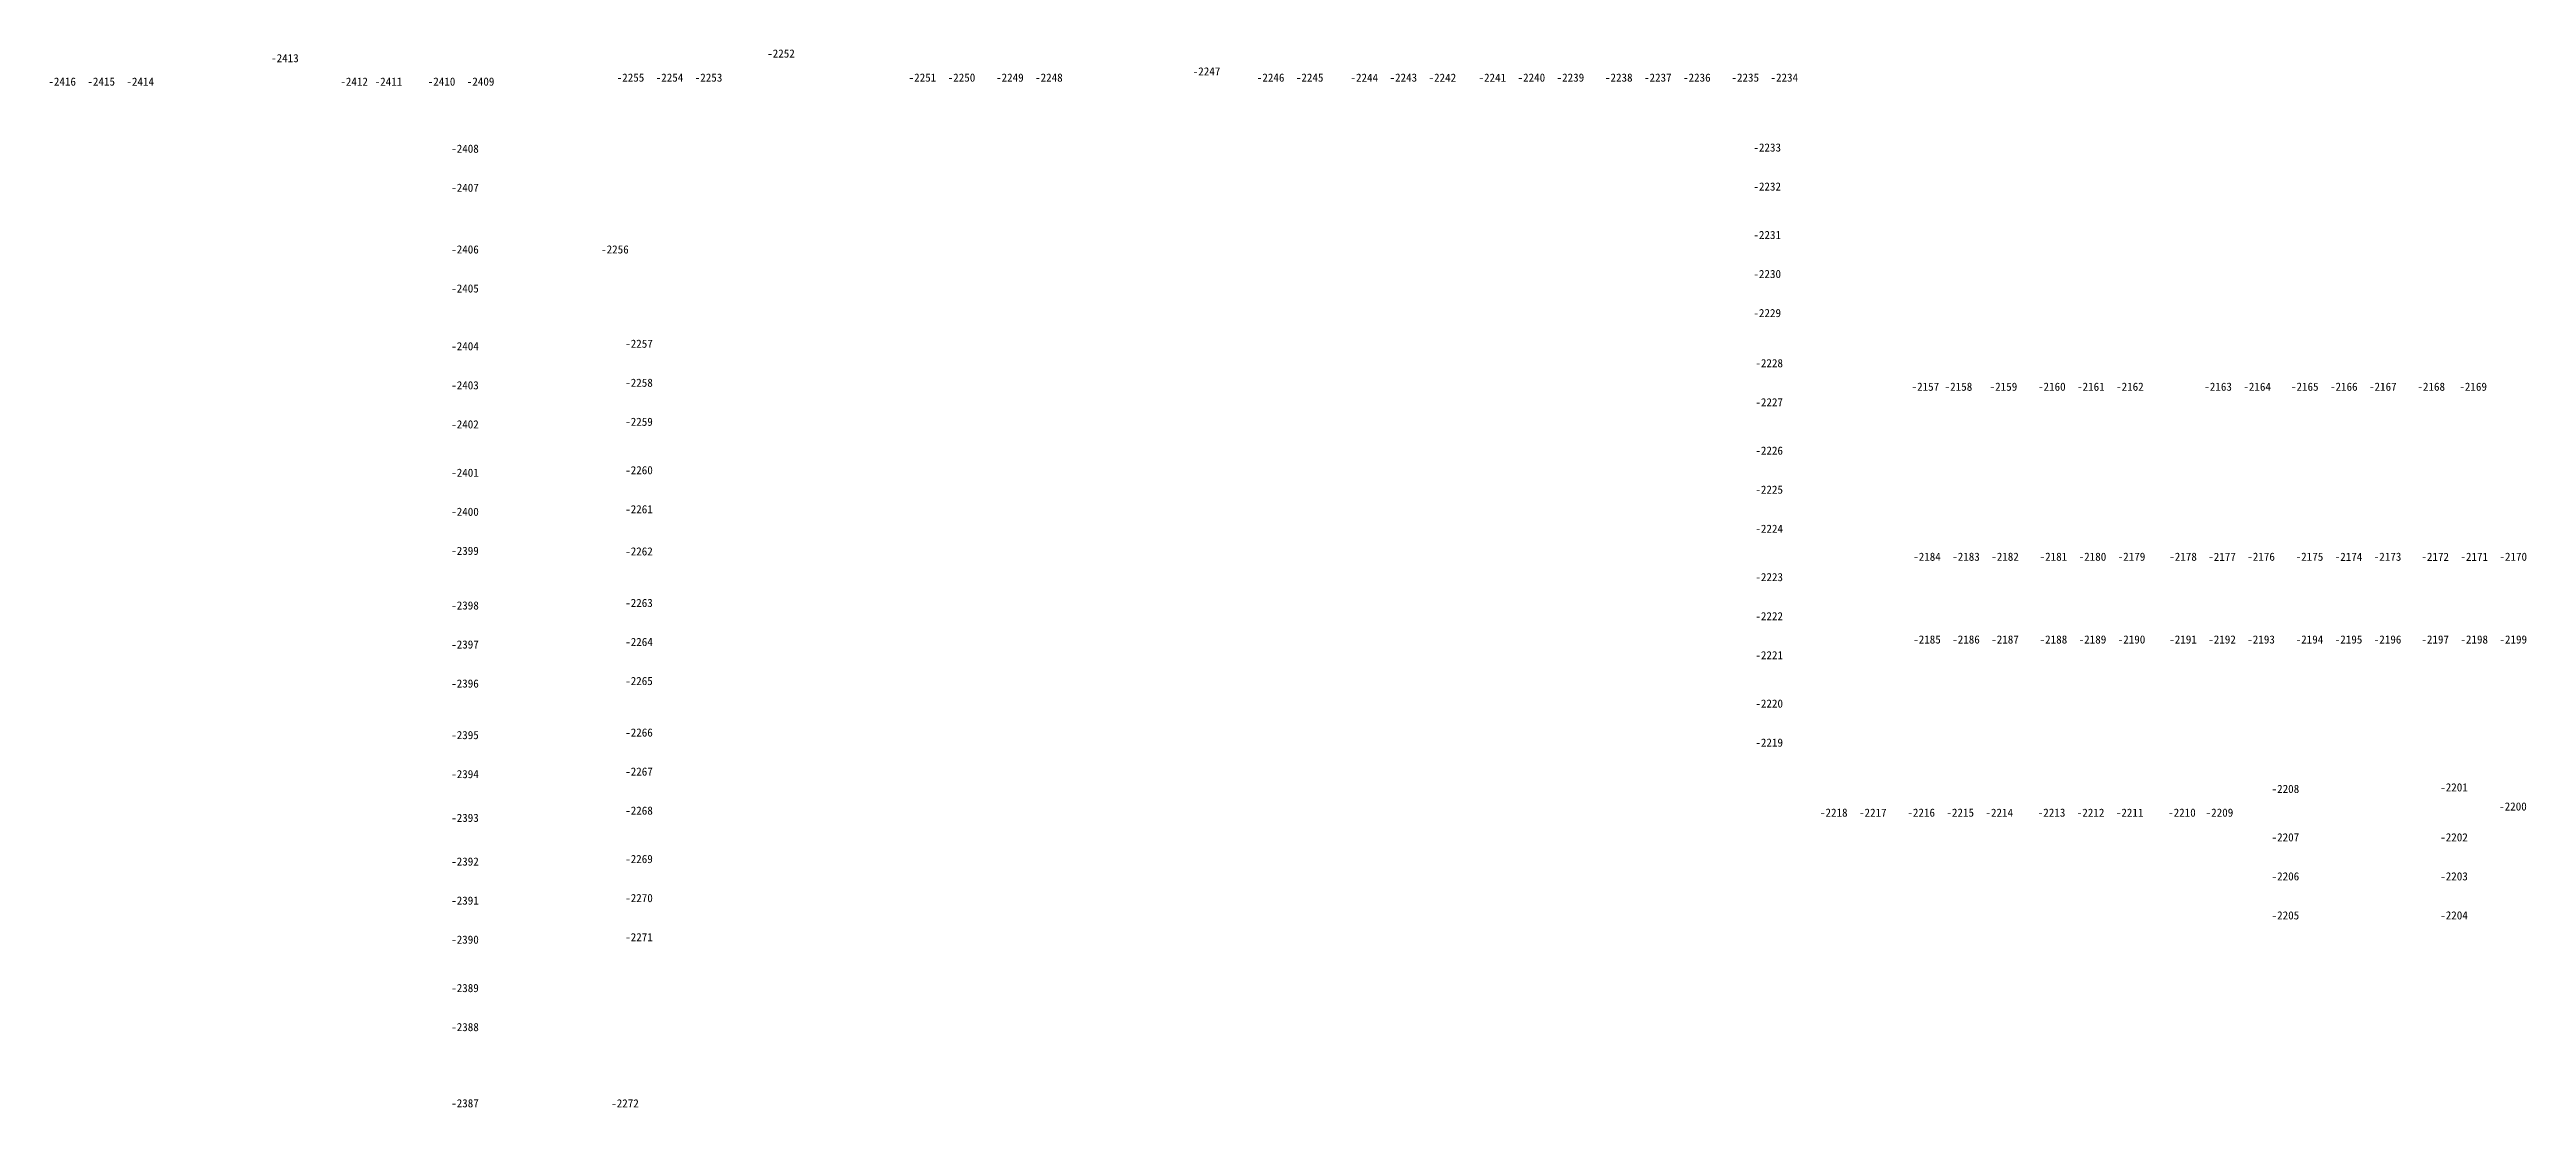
# Model space of a CAD drawing. Header units: millimetres. Extents: x -990709 to 218990, y -633409 to -276709.
# Drawn here: x -984859 to -826214, y -557290 to -489544 of the extents above; entities that cross this region are included whole.
import ezdxf
from ezdxf.enums import TextEntityAlignment as Align

# ---------------------------------------------------------------- set-up
doc = ezdxf.new("R2010")
doc.units = ezdxf.units.MM
doc.header["$LTSCALE"] = 100
doc.layers.add('A-TITLE', color=222, linetype='Continuous')
doc.styles.add('华文细黑', font='STXIHEI.TTF')

msp = doc.modelspace()

# ---------------------------------------------------------------- texts
at = {"layer": 'A-TITLE', "style": '华文细黑'}
for s, p in [('-2413', (-969782.2, -490098.5, 0)), ('-2252', (-938010, -489802.4, 0)), ('-2416', (-984050, -491600, 0)), ('-2415', (-981550, -491600, 0)), ('-2414', (-979050, -491600, 0)), ('-2412', (-965350, -491600)), ('-2411', (-963150, -491600)), ('-2410', (-959750, -491600)), ('-2409', (-957250, -491600)), ('-2255', (-947650, -491344.6, 0)), ('-2254', (-945150, -491344.6, 0)), ('-2253', (-942650, -491344.6, 0)), ('-2251', (-928950, -491344.6, 0)), ('-2250', (-926450, -491344.6, 0)), ('-2249', (-923350, -491344.6, 0)), ('-2248', (-920850, -491344.6, 0)), ('-2247', (-910754.6, -490942.8, 0)), ('-2246', (-906650, -491344.6, 0)), ('-2245', (-904150, -491344.6, 0)), ('-2244', (-900650, -491344.6, 0)), ('-2243', (-898150, -491344.6, 0)), ('-2242', (-895650, -491344.6, 0)), ('-2241', (-892450, -491344.6, 0)), ('-2240', (-889950, -491344.6, 0)), ('-2239', (-887450, -491344.6, 0)), ('-2238', (-884350, -491344.6, 0)), ('-2237', (-881850, -491344.6, 0)), ('-2236', (-879350, -491344.6, 0)), ('-2235', (-876250, -491344.6, 0)), ('-2234', (-873750, -491344.6, 0)), ('-2408', (-958250, -495897.4, 0)), ('-2233', (-874843.1, -495821.1, 0)), ('-2407', (-958250, -498397.4, 0)), ('-2232', (-874843.1, -498321.1, 0)), ('-2231', (-874843.1, -501421.1, 0)), ('-2406', (-958250, -502347.4, 0)), ('-2256', (-948645.8, -502347.4, 0)), ('-2230', (-874843.1, -503921.1, 0)), ('-2405', (-958250, -504847.4, 0)), ('-2229', (-874843.1, -506421.1, 0)), ('-2404', (-958250, -508547.4, 0)), ('-2257', (-947104.6, -508384.4, 0)), ('-2403', (-958250, -511047.4, 0)), ('-2258', (-947104.6, -510884.4, 0)), ('-2228', (-874717, -509630.6, 0)), ('-2227', (-874717, -512130.6, 0)), ('-2157', (-864713, -511139.1)), ('-2158', (-862594.5, -511139.1, 0)), ('-2159', (-859713, -511139.1)), ('-2160', (-856613, -511139.1)), ('-2161', (-854113, -511139.1)), ('-2162', (-851613, -511139.1)), ('-2163', (-845963, -511139.1)), ('-2164', (-843463, -511139.1)), ('-2165', (-840413, -511139.1)), ('-2166', (-837913, -511139.1)), ('-2167', (-835413, -511139.1)), ('-2168', (-832313, -511139.1)), ('-2169', (-829629.4, -511139.1, 0)), ('-2402', (-958250, -513547.4, 0)), ('-2259', (-947104.6, -513384.4, 0)), ('-2226', (-874717, -515230.6, 0)), ('-2401', (-958250, -516647.4, 0)), ('-2260', (-947104.6, -516484.4, 0)), ('-2261', (-947104.6, -518984.4, 0)), ('-2225', (-874717, -517730.6, 0)), ('-2400', (-958250, -519147.4, 0)), ('-2224', (-874717, -520230.6, 0)), ('-2399', (-958250, -521647.4, 0)), ('-2262', (-947104.6, -521684.4, 0)), ('-2184', (-864610.4, -522026.4)), ('-2183', (-862110.4, -522026.4, 0)), ('-2182', (-859610.4, -522026.4)), ('-2181', (-856510.4, -522026.4)), ('-2180', (-854010.4, -522026.4, 0)), ('-2179', (-851510.4, -522026.4)), ('-2178', (-848210.4, -522026.4)), ('-2177', (-845710.4, -522026.4, 0)), ('-2176', (-843210.4, -522026.4)), ('-2175', (-840110.4, -522026.4, 0)), ('-2174', (-837610.4, -522026.4, 0)), ('-2173', (-835110.4, -522026.4)), ('-2172', (-832060.4, -522026.4)), ('-2171', (-829560.4, -522026.4, 0)), ('-2170', (-827060.4, -522026.4)), ('-2223', (-874717, -523330.6, 0)), ('-2398', (-958250, -525147.4, 0)), ('-2263', (-947104.6, -524984.4, 0)), ('-2222', (-874717, -525830.6, 0)), ('-2397', (-958250, -527647.4, 0)), ('-2264', (-947104.6, -527484.4, 0)), ('-2221', (-874717, -528330.6, 0)), ('-2185', (-864610.4, -527326.4, 0)), ('-2186', (-862110.4, -527326.4, 0)), ('-2187', (-859610.4, -527326.4)), ('-2188', (-856510.4, -527326.4, 0)), ('-2189', (-854010.4, -527326.4, 0)), ('-2190', (-851510.4, -527326.4, 0)), ('-2191', (-848210.4, -527326.4, 0)), ('-2192', (-845710.4, -527326.4, 0)), ('-2193', (-843210.4, -527326.4, 0)), ('-2194', (-840110.4, -527326.4, 0)), ('-2195', (-837610.4, -527326.4, 0)), ('-2196', (-835110.4, -527326.4, 0)), ('-2197', (-832060.4, -527326.4, 0)), ('-2198', (-829560.4, -527326.4, 0)), ('-2199', (-827060.4, -527326.4, 0)), ('-2265', (-947104.6, -529984.4, 0)), ('-2396', (-958250, -530147.4, 0)), ('-2220', (-874717, -531430.6, 0)), ('-2266', (-947104.6, -533284.4, 0)), ('-2395', (-958250, -533447.4, 0)), ('-2219', (-874717, -533930.6, 0)), ('-2394', (-958250, -535947.4, 0)), ('-2267', (-947104.6, -535784.4, 0)), ('-2208', (-841653, -536893.8, 0)), ('-2201', (-830853, -536793.8)), ('-2200', (-827078.9, -538020.3)), ('-2393', (-958250, -538747.4)), ('-2268', (-947104.6, -538284.4, 0)), ('-2218', (-870579.7, -538414.5, 0)), ('-2217', (-868079.7, -538414.5, 0)), ('-2216', (-864979.7, -538414.5, 0)), ('-2215', (-862479.7, -538414.5, 0)), ('-2214', (-859979.7, -538414.5, 0)), ('-2213', (-856629.7, -538414.5, 0)), ('-2212', (-854129.7, -538414.5, 0)), ('-2211', (-851629.7, -538414.5, 0)), ('-2210', (-848279.7, -538414.5, 0)), ('-2209', (-845877, -538414.5, 0)), ('-2207', (-841653, -539993.8, 0)), ('-2202', (-830853, -539993.8, 0)), ('-2392', (-958250, -541547.4)), ('-2269', (-947104.6, -541384.4, 0)), ('-2206', (-841653, -542493.8, 0)), ('-2203', (-830853, -542493.8, 0)), ('-2391', (-958250, -544047.4)), ('-2270', (-947104.6, -543884.4, 0)), ('-2205', (-841653, -544993.8, 0)), ('-2204', (-830853, -544993.8, 0)), ('-2390', (-958250, -546547.4)), ('-2271', (-947104.6, -546384.4, 0)), ('-2389', (-958250, -549647.4)), ('-2388', (-958250, -552147.4)), ('-2387', (-958250, -557025.8)), ('-2272', (-948000, -557025.8, 0))]:
    msp.add_text(s, height=520, dxfattribs=at).set_placement(p, align=Align.MIDDLE)

doc.saveas('drawing.dxf')
